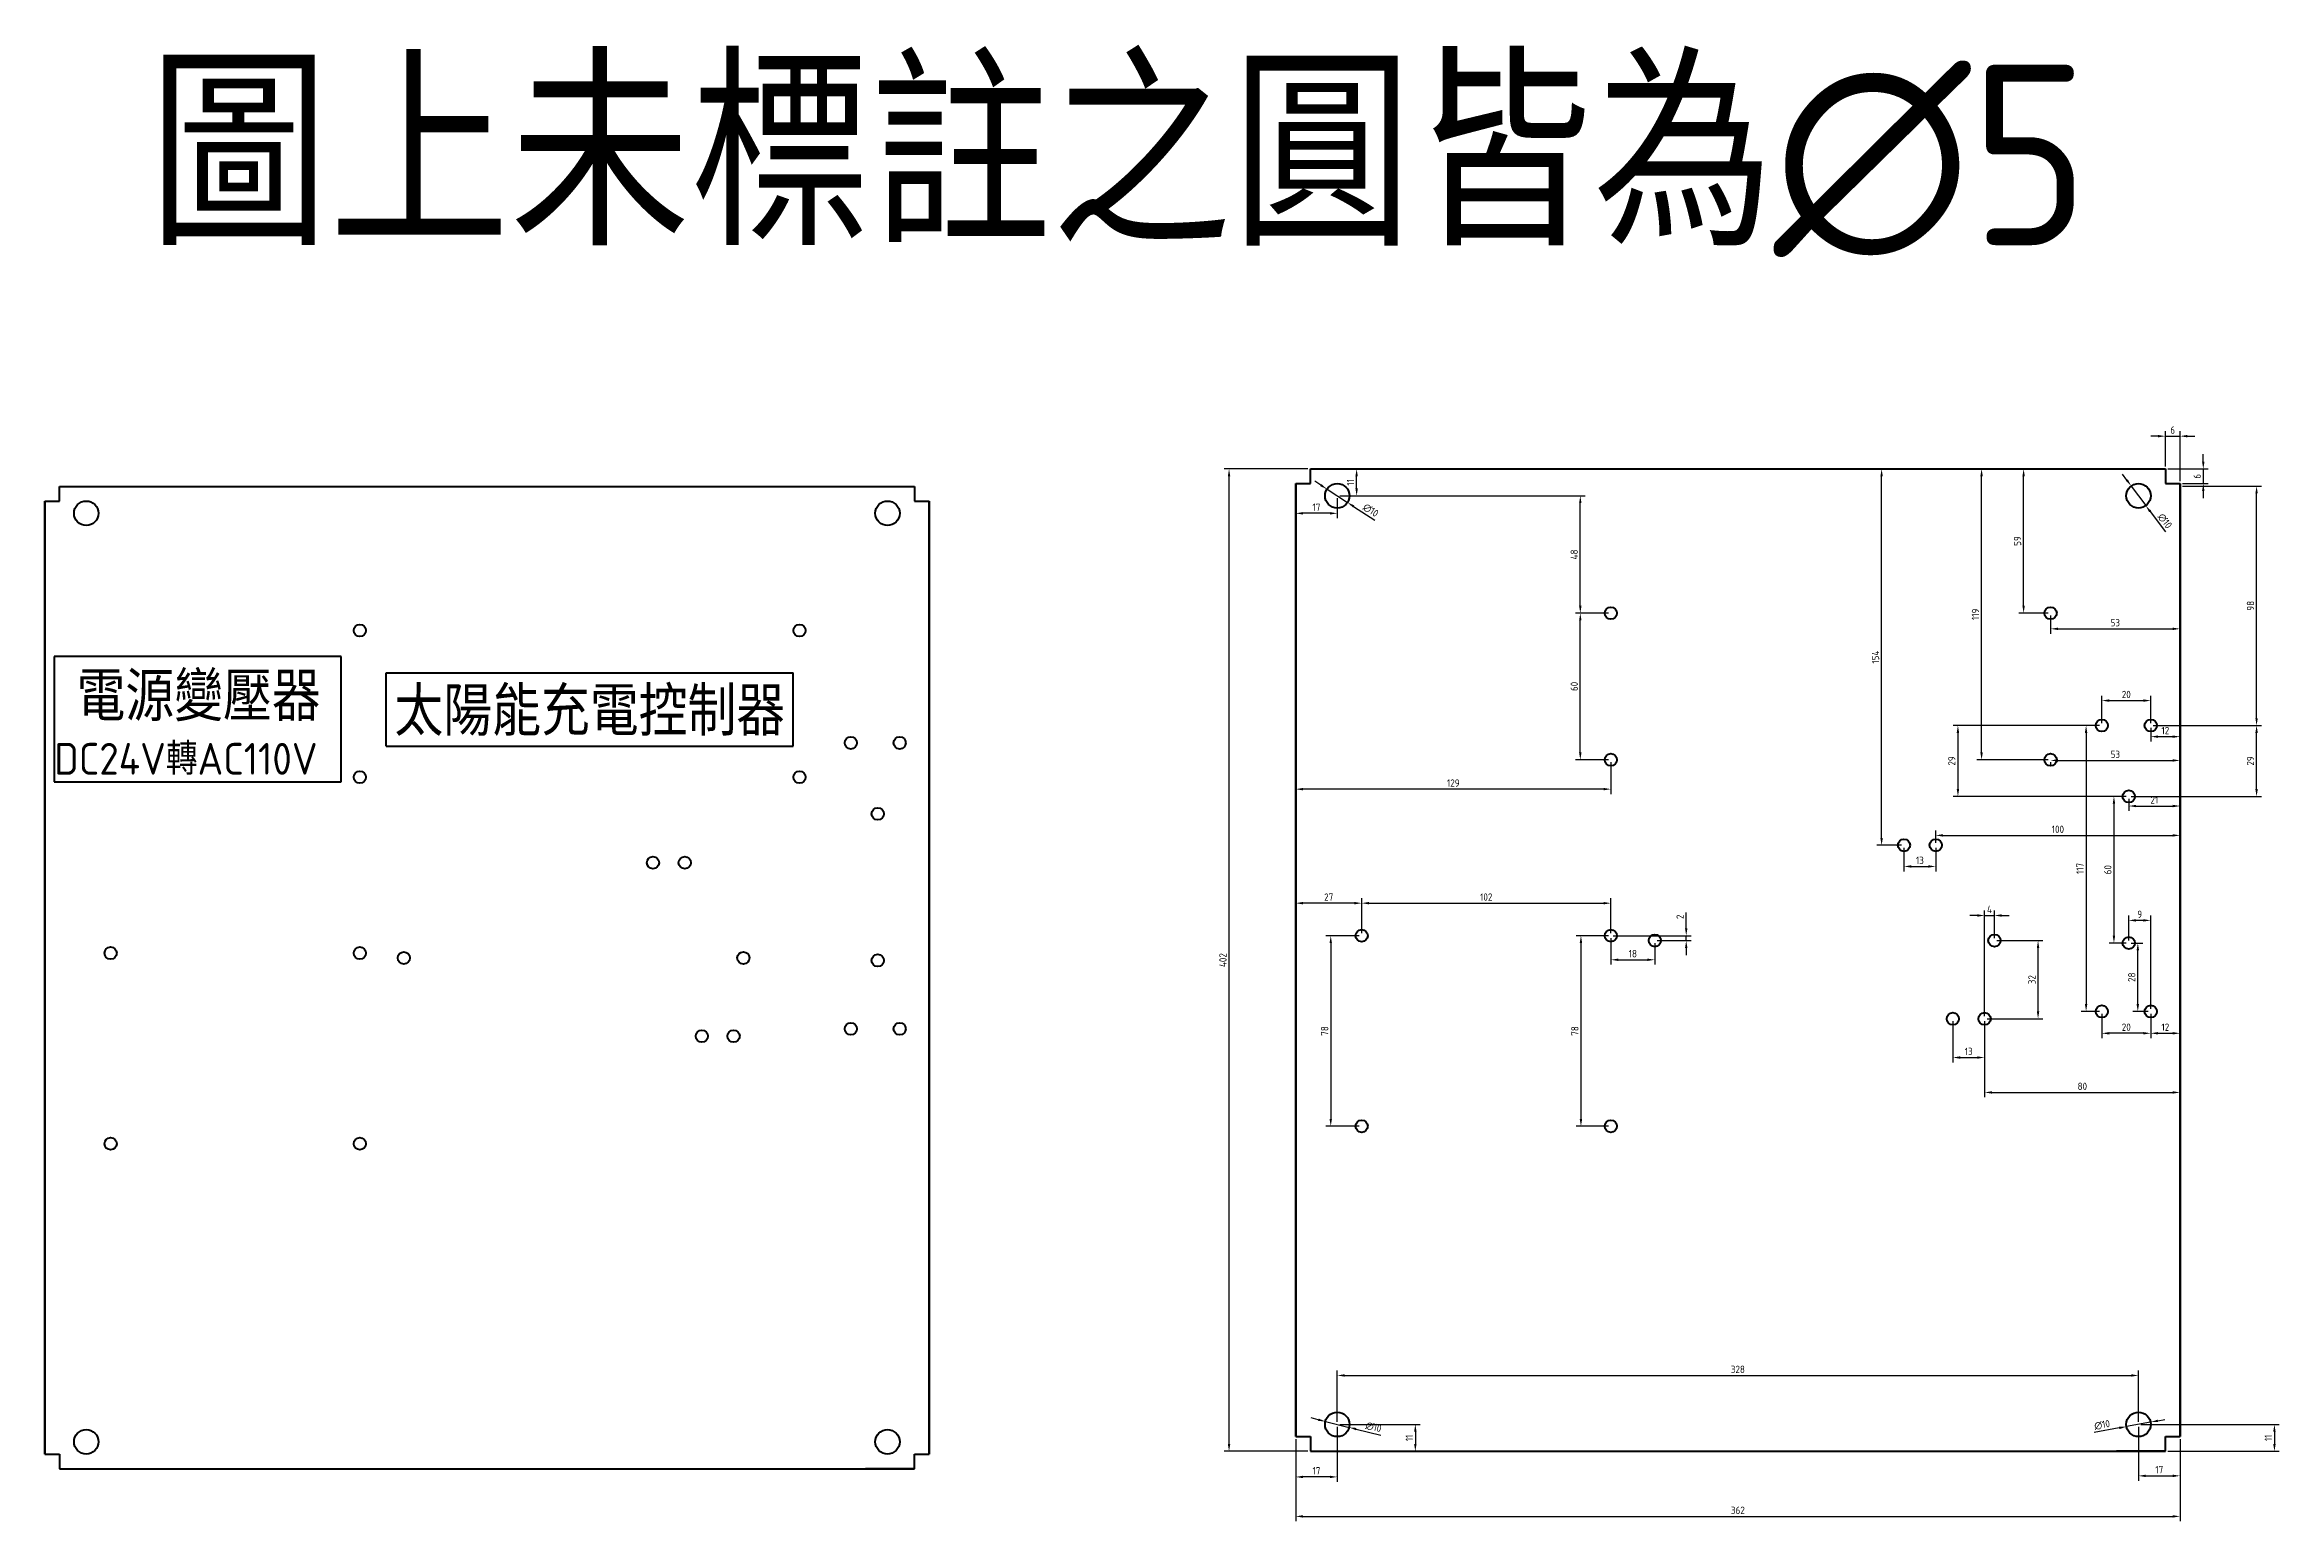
# Model space of a CAD drawing. Extents: x -337 to 578, y -11 to 593.
import ezdxf

# ---------------------------------------------------------------- set-up
doc = ezdxf.new("R2010")
doc.units = 0
doc.header["$PDMODE"] = 3
doc.layers.get('Defpoints').update_dxf_attribs({"linetype": 'CONTINUOUS'})
doc.layers.add('尺度線層', color=3, linetype='CONTINUOUS', lineweight=18)
doc.layers.add('輪廓線層', color=7, linetype='CONTINUOUS', lineweight=50)
doc.styles.add('CNS', font='isocp.shx', dxfattribs={"bigfont": 'chineset.shx'})
doc.dimstyles.new('CNS', dxfattribs={"dimscale": 0, "dimtxt": 3, "dimasz": 3, "dimexe": 2, "dimexo": 1, "dimgap": 1, "dimtad": 1, "dimdsep": 46, "dimtxsty": 'CNS', "dimcen": 0, "dimclrt": 1, "dimadec": 0, "dimazin": 0, "dimtfac": 1, "dimtmove": 0, "dimatfit": 3, "dimfxl": 1, "dimtolj": 1, "dimtzin": 0, "dimarcsym": 0})
doc.dimstyles.new('CNS$3', dxfattribs={"dimscale": 0, "dimtxt": 3, "dimasz": 3, "dimexe": 2, "dimexo": 1, "dimgap": 1, "dimtad": 1, "dimdsep": 46, "dimtxsty": 'CNS', "dimcen": 0, "dimclrt": 1, "dimadec": 0, "dimazin": 0, "dimtfac": 1, "dimtmove": 0, "dimatfit": 0, "dimfxl": 1, "dimtolj": 1, "dimtzin": 0, "dimarcsym": 0})

msp = doc.modelspace()

# ---------------------------------------------------------------- texts
at = {"layer": '輪廓線層', "style": 'CNS'}
for s, height, p in [('圖上未標註之圓皆為∅5', 73.90767, (-294.351, 510.879)), ('電源變壓器', 20, (-323.904, 316.136)), ('太陽能充電控制器', 20, (-193.772, 310.1)), ('DC24V轉AC110V', 13, (-333.026, 294.192))]:
    msp.add_text(s, height=height, dxfattribs=at).set_placement(p)

# ---------------------------------------------------------------- blocks, each defined once
blk = doc.blocks.new('*D92')
at = {"layer": 'Defpoints', "color": 0, "transparency": 16777216}
for p in [(187.35, 29.51), (197.06, 27.11)]:
    blk.add_point(p, dxfattribs=at)
at = {"layer": '尺度線層', "color": 0, "lineweight": -2, "transparency": 16777216}
for p, q in [((184.44, 30.23), (181.52, 30.95)), ((187.35, 29.51), (197.06, 27.11)), ((199.97, 26.4), (210.07, 23.9))]:
    blk.add_line(p, q, dxfattribs=at)
at = {"layer": '尺度線層', "color": 0, "transparency": 16777216}
for points in [[(184.56, 30.72), (184.32, 29.74), (187.35, 29.51)], [(200.09, 26.88), (199.85, 25.91), (197.06, 27.11)]]:
    blk.add_solid(points, dxfattribs=at)
at = {"layer": '尺度線層', "color": 1, "transparency": 16777216, "insert": (207.07, 27.22), "char_height": 3, "attachment_point": 5, "rotation": 346.13362, "style": 'CNS'}
blk.add_mtext('\\A1;∅10', dxfattribs=at)
blk = doc.blocks.new('*D93')
at = {"layer": 'Defpoints', "color": 0, "transparency": 16777216}
for p in [(525.12, 29.22), (515.29, 27.41)]:
    blk.add_point(p, dxfattribs=at)
at = {"layer": '尺度線層', "color": 0, "lineweight": -2, "transparency": 16777216}
for p, q in [((525.12, 29.22), (515.29, 27.41)), ((528.07, 29.76), (531.02, 30.3)), ((512.33, 26.87), (502.1, 24.99))]:
    blk.add_line(p, q, dxfattribs=at)
at = {"layer": '尺度線層', "color": 0, "transparency": 16777216}
for points in [[(527.98, 30.25), (528.16, 29.27), (525.12, 29.22)], [(512.24, 27.36), (512.42, 26.38), (515.29, 27.41)]]:
    blk.add_solid(points, dxfattribs=at)
at = {"layer": '尺度線層', "color": 1, "transparency": 16777216, "insert": (505.29, 28.12), "char_height": 3, "attachment_point": 5, "rotation": 10.40909, "style": 'CNS'}
blk.add_mtext('\\A1;∅10', dxfattribs=at)
blk = doc.blocks.new('*D94')
at = {"layer": 'Defpoints', "color": 0, "transparency": 16777216}
for p in [(517.22, 412.32), (523.19, 404.3)]:
    blk.add_point(p, dxfattribs=at)
at = {"layer": '尺度線層', "color": 0, "lineweight": -2, "transparency": 16777216}
for p, q in [((515.43, 414.73), (513.63, 417.14)), ((517.22, 412.32), (523.19, 404.3)), ((524.98, 401.9), (531.19, 393.55))]:
    blk.add_line(p, q, dxfattribs=at)
at = {"layer": '尺度線層', "color": 0, "transparency": 16777216}
for points in [[(515.83, 415.03), (515.02, 414.43), (517.22, 412.32)], [(525.38, 402.19), (524.58, 401.6), (523.19, 404.3)]]:
    blk.add_solid(points, dxfattribs=at)
at = {"layer": '尺度線層', "color": 1, "transparency": 16777216, "insert": (530.99, 398.01), "char_height": 3, "attachment_point": 5, "rotation": 306.66946, "style": 'CNS'}
blk.add_mtext('\\A1;∅10', dxfattribs=at)
blk = doc.blocks.new('*D95')
at = {"layer": 'Defpoints', "color": 0, "transparency": 16777216}
for p in [(188.01, 411.03), (196.4, 405.59)]:
    blk.add_point(p, dxfattribs=at)
at = {"layer": '尺度線層', "color": 0, "lineweight": -2, "transparency": 16777216}
for p, q in [((185.49, 412.66), (182.97, 414.3)), ((188.01, 411.03), (196.4, 405.59)), ((198.92, 403.96), (207.64, 398.3))]:
    blk.add_line(p, q, dxfattribs=at)
at = {"layer": '尺度線層', "color": 0, "transparency": 16777216}
for points in [[(185.76, 413.08), (185.22, 412.25), (188.01, 411.03)], [(199.19, 404.38), (198.64, 403.54), (196.4, 405.59)]]:
    blk.add_solid(points, dxfattribs=at)
at = {"layer": '尺度線層', "color": 1, "transparency": 16777216, "insert": (205.9, 402.41), "char_height": 3, "attachment_point": 5, "rotation": 327.04609, "style": 'CNS'}
blk.add_mtext('\\A1;∅10', dxfattribs=at)
blk = doc.blocks.new('*D96')
at = {"layer": 'Defpoints', "color": 0, "transparency": 16777216}
for p in [(291.7, 360.31), (304.2, 360.31), (304.2, 300.31)]:
    blk.add_point(p, dxfattribs=at)
at = {"layer": '尺度線層', "color": 0, "lineweight": -2, "transparency": 16777216}
for p, q in [((303.2, 360.31), (289.7, 360.31)), ((291.7, 303.31), (291.7, 357.31)), ((303.2, 300.31), (289.7, 300.31))]:
    blk.add_line(p, q, dxfattribs=at)
at = {"layer": '尺度線層', "color": 0, "transparency": 16777216}
for points in [[(291.2, 357.31), (292.2, 357.31), (291.7, 360.31)], [(291.2, 303.31), (292.2, 303.31), (291.7, 300.31)]]:
    blk.add_solid(points, dxfattribs=at)
at = {"layer": '尺度線層', "color": 1, "transparency": 16777216, "insert": (289.2, 330.31), "char_height": 3, "attachment_point": 5, "rotation": 90, "style": 'CNS'}
blk.add_mtext('\\A1;60', dxfattribs=at)
blk = doc.blocks.new('*D97')
at = {"layer": 'Defpoints', "color": 0, "transparency": 16777216}
for p in [(192.2, 408.31), (291.7, 408.31), (304.2, 360.31)]:
    blk.add_point(p, dxfattribs=at)
at = {"layer": '尺度線層', "color": 0, "lineweight": -2, "transparency": 16777216}
for p, q in [((193.2, 408.31), (293.7, 408.31)), ((291.7, 363.31), (291.7, 405.31)), ((303.2, 360.31), (289.7, 360.31))]:
    blk.add_line(p, q, dxfattribs=at)
at = {"layer": '尺度線層', "color": 0, "transparency": 16777216}
for points in [[(291.2, 405.31), (292.2, 405.31), (291.7, 408.31)], [(291.2, 363.31), (292.2, 363.31), (291.7, 360.31)]]:
    blk.add_solid(points, dxfattribs=at)
at = {"layer": '尺度線層', "color": 1, "transparency": 16777216, "insert": (289.2, 384.31), "char_height": 3, "attachment_point": 5, "rotation": 90, "style": 'CNS'}
blk.add_mtext('\\A1;48', dxfattribs=at)
blk = doc.blocks.new('*D98')
at = {"layer": 'Defpoints', "color": 0, "transparency": 16777216}
for p in [(175.2, 241.61), (202.2, 228.31), (175.2, 218.31)]:
    blk.add_point(p, dxfattribs=at)
at = {"layer": '尺度線層', "color": 0, "lineweight": -2, "transparency": 16777216}
for p, q in [((175.2, 219.31), (175.2, 243.61)), ((199.2, 241.61), (178.2, 241.61)), ((202.2, 229.31), (202.2, 243.61))]:
    blk.add_line(p, q, dxfattribs=at)
at = {"layer": '尺度線層', "color": 0, "transparency": 16777216}
for points in [[(178.2, 242.11), (178.2, 241.11), (175.2, 241.61)], [(199.2, 242.11), (199.2, 241.11), (202.2, 241.61)]]:
    blk.add_solid(points, dxfattribs=at)
at = {"layer": '尺度線層', "color": 1, "transparency": 16777216, "insert": (188.7, 244.11), "char_height": 3, "attachment_point": 5, "style": 'CNS'}
blk.add_mtext('\\A1;27', dxfattribs=at)
blk = doc.blocks.new('*D99')
at = {"layer": 'Defpoints', "color": 0, "transparency": 16777216}
for p in [(202.2, 228.31), (189.54, 150.31), (202.2, 150.31)]:
    blk.add_point(p, dxfattribs=at)
at = {"layer": '尺度線層', "color": 0, "lineweight": -2, "transparency": 16777216}
for p, q in [((201.2, 228.31), (187.54, 228.31)), ((189.54, 225.31), (189.54, 153.31)), ((201.2, 150.31), (187.54, 150.31))]:
    blk.add_line(p, q, dxfattribs=at)
at = {"layer": '尺度線層', "color": 0, "transparency": 16777216}
for points in [[(189.04, 225.31), (190.04, 225.31), (189.54, 228.31)], [(189.04, 153.31), (190.04, 153.31), (189.54, 150.31)]]:
    blk.add_solid(points, dxfattribs=at)
at = {"layer": '尺度線層', "color": 1, "transparency": 16777216, "insert": (187.04, 189.31), "char_height": 3, "attachment_point": 5, "rotation": 90, "style": 'CNS'}
blk.add_mtext('\\A1;78', dxfattribs=at)
blk = doc.blocks.new('*D100')
at = {"layer": 'Defpoints', "color": 0, "transparency": 16777216}
for p in [(304.2, 241.61), (202.2, 228.31), (304.2, 228.31)]:
    blk.add_point(p, dxfattribs=at)
at = {"layer": '尺度線層', "color": 0, "lineweight": -2, "transparency": 16777216}
for p, q in [((202.2, 229.31), (202.2, 243.61)), ((205.2, 241.61), (301.2, 241.61)), ((304.2, 229.31), (304.2, 243.61))]:
    blk.add_line(p, q, dxfattribs=at)
at = {"layer": '尺度線層', "color": 0, "transparency": 16777216}
for points in [[(205.2, 242.11), (205.2, 241.11), (202.2, 241.61)], [(301.2, 242.11), (301.2, 241.11), (304.2, 241.61)]]:
    blk.add_solid(points, dxfattribs=at)
at = {"layer": '尺度線層', "color": 1, "transparency": 16777216, "insert": (253.2, 244.11), "char_height": 3, "attachment_point": 5, "style": 'CNS'}
blk.add_mtext('\\A1;102', dxfattribs=at)
blk = doc.blocks.new('*D101')
at = {"layer": 'Defpoints', "color": 0, "transparency": 16777216}
for p in [(304.2, 228.31), (291.96, 150.31), (304.2, 150.31)]:
    blk.add_point(p, dxfattribs=at)
at = {"layer": '尺度線層', "color": 0, "lineweight": -2, "transparency": 16777216}
for p, q in [((303.2, 228.31), (289.96, 228.31)), ((291.96, 225.31), (291.96, 153.31)), ((303.2, 150.31), (289.96, 150.31))]:
    blk.add_line(p, q, dxfattribs=at)
at = {"layer": '尺度線層', "color": 0, "transparency": 16777216}
for points in [[(291.46, 225.31), (292.46, 225.31), (291.96, 228.31)], [(291.46, 153.31), (292.46, 153.31), (291.96, 150.31)]]:
    blk.add_solid(points, dxfattribs=at)
at = {"layer": '尺度線層', "color": 1, "transparency": 16777216, "insert": (289.46, 189.31), "char_height": 3, "attachment_point": 5, "rotation": 90, "style": 'CNS'}
blk.add_mtext('\\A1;78', dxfattribs=at)
blk = doc.blocks.new('*D102')
at = {"layer": 'Defpoints', "color": 0, "transparency": 16777216}
for p in [(304.2, 228.31), (322.2, 226.31), (322.2, 218.45)]:
    blk.add_point(p, dxfattribs=at)
at = {"layer": '尺度線層', "color": 0, "lineweight": -2, "transparency": 16777216}
for p, q in [((304.2, 227.31), (304.2, 216.45)), ((322.2, 225.31), (322.2, 216.45)), ((307.2, 218.45), (319.2, 218.45))]:
    blk.add_line(p, q, dxfattribs=at)
at = {"layer": '尺度線層', "color": 0, "transparency": 16777216}
for points in [[(307.2, 218.95), (307.2, 217.95), (304.2, 218.45)], [(319.2, 218.95), (319.2, 217.95), (322.2, 218.45)]]:
    blk.add_solid(points, dxfattribs=at)
at = {"layer": '尺度線層', "color": 1, "transparency": 16777216, "insert": (313.2, 220.95), "char_height": 3, "attachment_point": 5, "style": 'CNS'}
blk.add_mtext('\\A1;18', dxfattribs=at)
blk = doc.blocks.new('*D103')
at = {"layer": 'Defpoints', "color": 0, "transparency": 16777216}
for p in [(304.2, 228.31), (322.2, 226.31), (335.06, 228.31)]:
    blk.add_point(p, dxfattribs=at)
at = {"layer": '尺度線層', "color": 0, "lineweight": -2, "transparency": 16777216}
for p, q in [((335.06, 231.31), (335.06, 237.77)), ((305.2, 228.31), (337.06, 228.31)), ((323.2, 226.31), (337.06, 226.31)), ((335.06, 226.31), (335.06, 228.31)), ((335.06, 223.31), (335.06, 220.31))]:
    blk.add_line(p, q, dxfattribs=at)
at = {"layer": '尺度線層', "color": 0, "transparency": 16777216}
for points in [[(334.56, 231.31), (335.56, 231.31), (335.06, 228.31)], [(334.56, 223.31), (335.56, 223.31), (335.06, 226.31)]]:
    blk.add_solid(points, dxfattribs=at)
at = {"layer": '尺度線層', "color": 1, "transparency": 16777216, "insert": (332.56, 236.04), "char_height": 3, "attachment_point": 5, "rotation": 90, "style": 'CNS'}
blk.add_mtext('\\A1;2', dxfattribs=at)
blk = doc.blocks.new('*D104')
at = {"layer": 'Defpoints', "color": 0, "transparency": 16777216}
for p in [(537.2, 413.31), (484.2, 360.31), (537.2, 353.88)]:
    blk.add_point(p, dxfattribs=at)
at = {"layer": '尺度線層', "color": 0, "lineweight": -2, "transparency": 16777216}
for p, q in [((537.2, 412.31), (537.2, 351.88)), ((484.2, 359.31), (484.2, 351.88)), ((487.2, 353.88), (534.2, 353.88))]:
    blk.add_line(p, q, dxfattribs=at)
at = {"layer": '尺度線層', "color": 0, "transparency": 16777216}
for points in [[(487.2, 354.38), (487.2, 353.38), (484.2, 353.88)], [(534.2, 354.38), (534.2, 353.38), (537.2, 353.88)]]:
    blk.add_solid(points, dxfattribs=at)
at = {"layer": '尺度線層', "color": 1, "transparency": 16777216, "insert": (510.7, 356.38), "char_height": 3, "attachment_point": 5, "style": 'CNS'}
blk.add_mtext('\\A1;53', dxfattribs=at)
blk = doc.blocks.new('*D105')
at = {"layer": 'Defpoints', "color": 0, "transparency": 16777216}
for p in [(473.17, 419.31), (531.2, 419.31), (484.2, 360.31)]:
    blk.add_point(p, dxfattribs=at)
at = {"layer": '尺度線層', "color": 0, "lineweight": -2, "transparency": 16777216}
for p, q in [((530.2, 419.31), (471.17, 419.31)), ((473.17, 363.31), (473.17, 416.31)), ((483.2, 360.31), (471.17, 360.31))]:
    blk.add_line(p, q, dxfattribs=at)
at = {"layer": '尺度線層', "color": 0, "transparency": 16777216}
for points in [[(472.67, 416.31), (473.67, 416.31), (473.17, 419.31)], [(472.67, 363.31), (473.67, 363.31), (473.17, 360.31)]]:
    blk.add_solid(points, dxfattribs=at)
at = {"layer": '尺度線層', "color": 1, "transparency": 16777216, "insert": (470.67, 389.81), "char_height": 3, "attachment_point": 5, "rotation": 90, "style": 'CNS'}
blk.add_mtext('\\A1;59', dxfattribs=at)
blk = doc.blocks.new('*D106')
at = {"layer": 'Defpoints', "color": 0, "transparency": 16777216}
for p in [(175.2, 413.31), (192.2, 408.31), (175.2, 401.15)]:
    blk.add_point(p, dxfattribs=at)
at = {"layer": '尺度線層', "color": 0, "lineweight": -2, "transparency": 16777216}
for p, q in [((175.2, 412.31), (175.2, 399.15)), ((192.2, 407.31), (192.2, 399.15)), ((189.2, 401.15), (178.2, 401.15))]:
    blk.add_line(p, q, dxfattribs=at)
at = {"layer": '尺度線層', "color": 0, "transparency": 16777216}
for points in [[(178.2, 401.65), (178.2, 400.65), (175.2, 401.15)], [(189.2, 401.65), (189.2, 400.65), (192.2, 401.15)]]:
    blk.add_solid(points, dxfattribs=at)
at = {"layer": '尺度線層', "color": 1, "transparency": 16777216, "insert": (183.7, 403.65), "char_height": 3, "attachment_point": 5, "style": 'CNS'}
blk.add_mtext('\\A1;17', dxfattribs=at)
blk = doc.blocks.new('*D107')
at = {"layer": 'Defpoints', "color": 0, "transparency": 16777216}
for p in [(181.2, 419.31), (200.13, 419.31), (192.2, 408.31)]:
    blk.add_point(p, dxfattribs=at)
at = {"layer": '尺度線層', "color": 0, "lineweight": -2, "transparency": 16777216}
for p, q in [((182.2, 419.31), (202.13, 419.31)), ((200.13, 411.31), (200.13, 416.31)), ((193.2, 408.31), (202.13, 408.31))]:
    blk.add_line(p, q, dxfattribs=at)
at = {"layer": '尺度線層', "color": 0, "transparency": 16777216}
for points in [[(199.63, 416.31), (200.63, 416.31), (200.13, 419.31)], [(199.63, 411.31), (200.63, 411.31), (200.13, 408.31)]]:
    blk.add_solid(points, dxfattribs=at)
at = {"layer": '尺度線層', "color": 1, "transparency": 16777216, "insert": (197.63, 413.81), "char_height": 3, "attachment_point": 5, "rotation": 90, "style": 'CNS'}
blk.add_mtext('\\A1;11', dxfattribs=at)
blk = doc.blocks.new('*D108')
at = {"layer": 'Defpoints', "color": 0, "transparency": 16777216}
for p in [(525.2, 324.52), (505.2, 314.31), (525.2, 314.31)]:
    blk.add_point(p, dxfattribs=at)
at = {"layer": '尺度線層', "color": 0, "lineweight": -2, "transparency": 16777216}
for p, q in [((505.2, 315.31), (505.2, 326.52)), ((508.2, 324.52), (522.2, 324.52)), ((525.2, 315.31), (525.2, 326.52))]:
    blk.add_line(p, q, dxfattribs=at)
at = {"layer": '尺度線層', "color": 0, "transparency": 16777216}
for points in [[(508.2, 325.02), (508.2, 324.02), (505.2, 324.52)], [(522.2, 325.02), (522.2, 324.02), (525.2, 324.52)]]:
    blk.add_solid(points, dxfattribs=at)
at = {"layer": '尺度線層', "color": 1, "transparency": 16777216, "insert": (515.2, 327.02), "char_height": 3, "attachment_point": 5, "style": 'CNS'}
blk.add_mtext('\\A1;20', dxfattribs=at)
blk = doc.blocks.new('*D109')
at = {"layer": 'Defpoints', "color": 0, "transparency": 16777216}
for p in [(537.2, 412.31), (568.54, 412.31), (525.2, 314.31)]:
    blk.add_point(p, dxfattribs=at)
at = {"layer": '尺度線層', "color": 0, "lineweight": -2, "transparency": 16777216}
for p, q in [((538.2, 412.31), (570.54, 412.31)), ((568.54, 317.31), (568.54, 409.31)), ((526.2, 314.31), (570.54, 314.31))]:
    blk.add_line(p, q, dxfattribs=at)
at = {"layer": '尺度線層', "color": 0, "transparency": 16777216}
for points in [[(568.04, 409.31), (569.04, 409.31), (568.54, 412.31)], [(568.04, 317.31), (569.04, 317.31), (568.54, 314.31)]]:
    blk.add_solid(points, dxfattribs=at)
at = {"layer": '尺度線層', "color": 1, "transparency": 16777216, "insert": (566.04, 363.31), "char_height": 3, "attachment_point": 5, "rotation": 90, "style": 'CNS'}
blk.add_mtext('\\A1;98', dxfattribs=at)
blk = doc.blocks.new('*D110')
at = {"layer": 'Defpoints', "color": 0, "transparency": 16777216}
for p in [(525.2, 314.31), (537.2, 309.76), (537.2, 218.31)]:
    blk.add_point(p, dxfattribs=at)
at = {"layer": '尺度線層', "color": 0, "lineweight": -2, "transparency": 16777216}
for p, q in [((525.2, 313.31), (525.2, 307.76)), ((537.2, 219.31), (537.2, 311.76)), ((528.2, 309.76), (534.2, 309.76))]:
    blk.add_line(p, q, dxfattribs=at)
at = {"layer": '尺度線層', "color": 0, "transparency": 16777216}
for points in [[(528.2, 310.26), (528.2, 309.26), (525.2, 309.76)], [(534.2, 310.26), (534.2, 309.26), (537.2, 309.76)]]:
    blk.add_solid(points, dxfattribs=at)
at = {"layer": '尺度線層', "color": 1, "transparency": 16777216, "insert": (531.2, 312.26), "char_height": 3, "attachment_point": 5, "style": 'CNS'}
blk.add_mtext('\\A1;12', dxfattribs=at)
blk = doc.blocks.new('*D111')
at = {"layer": 'Defpoints', "color": 0, "transparency": 16777216}
for p in [(505.2, 314.31), (498.75, 197.31), (505.2, 197.31)]:
    blk.add_point(p, dxfattribs=at)
at = {"layer": '尺度線層', "color": 0, "lineweight": -2, "transparency": 16777216}
for p, q in [((504.2, 314.31), (496.75, 314.31)), ((498.75, 311.31), (498.75, 200.31)), ((504.2, 197.31), (496.75, 197.31))]:
    blk.add_line(p, q, dxfattribs=at)
at = {"layer": '尺度線層', "color": 0, "transparency": 16777216}
for points in [[(498.25, 311.31), (499.25, 311.31), (498.75, 314.31)], [(498.25, 200.31), (499.25, 200.31), (498.75, 197.31)]]:
    blk.add_solid(points, dxfattribs=at)
at = {"layer": '尺度線層', "color": 1, "transparency": 16777216, "insert": (496.25, 255.81), "char_height": 3, "attachment_point": 5, "rotation": 90, "style": 'CNS'}
blk.add_mtext('\\A1;117', dxfattribs=at)
blk = doc.blocks.new('*D112')
at = {"layer": 'Defpoints', "color": 0, "transparency": 16777216}
for p in [(516.2, 285.31), (510.14, 225.31), (516.2, 225.31)]:
    blk.add_point(p, dxfattribs=at)
at = {"layer": '尺度線層', "color": 0, "lineweight": -2, "transparency": 16777216}
for p, q in [((515.2, 285.31), (508.14, 285.31)), ((510.14, 282.31), (510.14, 228.31)), ((515.2, 225.31), (508.14, 225.31))]:
    blk.add_line(p, q, dxfattribs=at)
at = {"layer": '尺度線層', "color": 0, "transparency": 16777216}
for points in [[(509.64, 282.31), (510.64, 282.31), (510.14, 285.31)], [(509.64, 228.31), (510.64, 228.31), (510.14, 225.31)]]:
    blk.add_solid(points, dxfattribs=at)
at = {"layer": '尺度線層', "color": 1, "transparency": 16777216, "insert": (507.64, 255.31), "char_height": 3, "attachment_point": 5, "rotation": 90, "style": 'CNS'}
blk.add_mtext('\\A1;60', dxfattribs=at)
blk = doc.blocks.new('*D113')
at = {"layer": 'Defpoints', "color": 0, "transparency": 16777216}
for p in [(520.2, 48.35), (192.2, 28.31), (520.2, 28.31)]:
    blk.add_point(p, dxfattribs=at)
at = {"layer": '尺度線層', "color": 0, "lineweight": -2, "transparency": 16777216}
for p, q in [((192.2, 29.31), (192.2, 50.35)), ((195.2, 48.35), (517.2, 48.35)), ((520.2, 29.31), (520.2, 50.35))]:
    blk.add_line(p, q, dxfattribs=at)
at = {"layer": '尺度線層', "color": 0, "transparency": 16777216}
for points in [[(195.2, 48.85), (195.2, 47.85), (192.2, 48.35)], [(517.2, 48.85), (517.2, 47.85), (520.2, 48.35)]]:
    blk.add_solid(points, dxfattribs=at)
at = {"layer": '尺度線層', "color": 1, "transparency": 16777216, "insert": (356.2, 50.85), "char_height": 3, "attachment_point": 5, "style": 'CNS'}
blk.add_mtext('\\A1;328', dxfattribs=at)
blk = doc.blocks.new('*D114')
at = {"layer": 'Defpoints', "color": 0, "transparency": 16777216}
for p in [(175.2, 23.31), (537.2, 23.31), (537.2, -9.33)]:
    blk.add_point(p, dxfattribs=at)
at = {"layer": '尺度線層', "color": 0, "lineweight": -2, "transparency": 16777216}
for p, q in [((175.2, 22.31), (175.2, -11.33)), ((537.2, 22.31), (537.2, -11.33)), ((178.2, -9.33), (534.2, -9.33))]:
    blk.add_line(p, q, dxfattribs=at)
at = {"layer": '尺度線層', "color": 0, "transparency": 16777216}
for points in [[(178.2, -8.83), (178.2, -9.83), (175.2, -9.33)], [(534.2, -8.83), (534.2, -9.83), (537.2, -9.33)]]:
    blk.add_solid(points, dxfattribs=at)
at = {"layer": '尺度線層', "color": 1, "transparency": 16777216, "insert": (356.2, -6.83), "char_height": 3, "attachment_point": 5, "style": 'CNS'}
blk.add_mtext('\\A1;362', dxfattribs=at)
blk = doc.blocks.new('*D115')
at = {"layer": 'Defpoints', "color": 0, "transparency": 16777216}
for p in [(147.91, 419.31), (181.2, 419.31), (181.2, 17.31)]:
    blk.add_point(p, dxfattribs=at)
at = {"layer": '尺度線層', "color": 0, "lineweight": -2, "transparency": 16777216}
for p, q in [((180.2, 419.31), (145.91, 419.31)), ((147.91, 20.31), (147.91, 416.31)), ((180.2, 17.31), (145.91, 17.31))]:
    blk.add_line(p, q, dxfattribs=at)
at = {"layer": '尺度線層', "color": 0, "transparency": 16777216}
for points in [[(147.41, 416.31), (148.41, 416.31), (147.91, 419.31)], [(147.41, 20.31), (148.41, 20.31), (147.91, 17.31)]]:
    blk.add_solid(points, dxfattribs=at)
at = {"layer": '尺度線層', "color": 1, "transparency": 16777216, "insert": (145.41, 218.31), "char_height": 3, "attachment_point": 5, "rotation": 90, "style": 'CNS'}
blk.add_mtext('\\A1;402', dxfattribs=at)
blk = doc.blocks.new('*D116')
at = {"layer": 'Defpoints', "color": 0, "transparency": 16777216}
for p in [(537.2, 432.72), (531.2, 419.31), (537.2, 413.31)]:
    blk.add_point(p, dxfattribs=at)
at = {"layer": '尺度線層', "color": 0, "lineweight": -2, "transparency": 16777216}
for p, q in [((528.2, 432.72), (525.2, 432.72)), ((531.2, 420.31), (531.2, 434.72)), ((531.2, 432.72), (537.2, 432.72)), ((537.2, 414.31), (537.2, 434.72)), ((540.2, 432.72), (543.2, 432.72))]:
    blk.add_line(p, q, dxfattribs=at)
at = {"layer": '尺度線層', "color": 0, "transparency": 16777216}
for points in [[(528.2, 433.22), (528.2, 432.22), (531.2, 432.72)], [(540.2, 433.22), (540.2, 432.22), (537.2, 432.72)]]:
    blk.add_solid(points, dxfattribs=at)
at = {"layer": '尺度線層', "color": 1, "transparency": 16777216, "insert": (534.2, 435.22), "char_height": 3, "attachment_point": 5, "style": 'CNS'}
blk.add_mtext('\\A1;6', dxfattribs=at)
blk = doc.blocks.new('*D117')
at = {"layer": 'Defpoints', "color": 0, "transparency": 16777216}
for p in [(531.2, 419.31), (537.2, 413.31), (546.71, 413.31)]:
    blk.add_point(p, dxfattribs=at)
at = {"layer": '尺度線層', "color": 0, "lineweight": -2, "transparency": 16777216}
for p, q in [((546.71, 422.31), (546.71, 425.31)), ((532.2, 419.31), (548.71, 419.31)), ((538.2, 413.31), (548.71, 413.31)), ((546.71, 419.31), (546.71, 413.31)), ((546.71, 410.31), (546.71, 407.31))]:
    blk.add_line(p, q, dxfattribs=at)
at = {"layer": '尺度線層', "color": 0, "transparency": 16777216}
for points in [[(546.21, 422.31), (547.21, 422.31), (546.71, 419.31)], [(546.21, 410.31), (547.21, 410.31), (546.71, 413.31)]]:
    blk.add_solid(points, dxfattribs=at)
at = {"layer": '尺度線層', "color": 1, "transparency": 16777216, "insert": (544.21, 416.31), "char_height": 3, "attachment_point": 5, "rotation": 90, "style": 'CNS'}
blk.add_mtext('\\A1;6', dxfattribs=at)
blk = doc.blocks.new('*D118')
at = {"layer": 'Defpoints', "color": 0, "transparency": 16777216}
for p in [(455.96, 419.31), (473.17, 419.31), (484.2, 300.31)]:
    blk.add_point(p, dxfattribs=at)
at = {"layer": '尺度線層', "color": 0, "lineweight": -2, "transparency": 16777216}
for p, q in [((472.17, 419.31), (453.96, 419.31)), ((455.96, 303.31), (455.96, 416.31)), ((483.2, 300.31), (453.96, 300.31))]:
    blk.add_line(p, q, dxfattribs=at)
at = {"layer": '尺度線層', "color": 0, "transparency": 16777216}
for points in [[(455.46, 416.31), (456.46, 416.31), (455.96, 419.31)], [(455.46, 303.31), (456.46, 303.31), (455.96, 300.31)]]:
    blk.add_solid(points, dxfattribs=at)
at = {"layer": '尺度線層', "color": 1, "transparency": 16777216, "insert": (453.46, 359.81), "char_height": 3, "attachment_point": 5, "rotation": 90, "style": 'CNS'}
blk.add_mtext('\\A1;119', dxfattribs=at)
blk = doc.blocks.new('*D119')
at = {"layer": 'Defpoints', "color": 0, "transparency": 16777216}
for p in [(424.2, 265.31), (437.2, 265.31), (437.2, 256.64)]:
    blk.add_point(p, dxfattribs=at)
at = {"layer": '尺度線層', "color": 0, "lineweight": -2, "transparency": 16777216}
for p, q in [((424.2, 264.31), (424.2, 254.64)), ((427.2, 256.64), (434.2, 256.64)), ((437.2, 264.31), (437.2, 254.64))]:
    blk.add_line(p, q, dxfattribs=at)
at = {"layer": '尺度線層', "color": 0, "transparency": 16777216}
for points in [[(427.2, 257.14), (427.2, 256.14), (424.2, 256.64)], [(434.2, 257.14), (434.2, 256.14), (437.2, 256.64)]]:
    blk.add_solid(points, dxfattribs=at)
at = {"layer": '尺度線層', "color": 1, "transparency": 16777216, "insert": (430.7, 259.14), "char_height": 3, "attachment_point": 5, "style": 'CNS'}
blk.add_mtext('\\A1;13', dxfattribs=at)
blk = doc.blocks.new('*D120')
at = {"layer": 'Defpoints', "color": 0, "transparency": 16777216}
for p in [(437.2, 265.31), (537.2, 269.35), (537.2, 265.54)]:
    blk.add_point(p, dxfattribs=at)
at = {"layer": '尺度線層', "color": 0, "lineweight": -2, "transparency": 16777216}
for p, q in [((437.2, 266.31), (437.2, 271.35)), ((440.2, 269.35), (534.2, 269.35)), ((537.2, 266.54), (537.2, 271.35))]:
    blk.add_line(p, q, dxfattribs=at)
at = {"layer": '尺度線層', "color": 0, "transparency": 16777216}
for points in [[(440.2, 269.85), (440.2, 268.85), (437.2, 269.35)], [(534.2, 269.85), (534.2, 268.85), (537.2, 269.35)]]:
    blk.add_solid(points, dxfattribs=at)
at = {"layer": '尺度線層', "color": 1, "transparency": 16777216, "insert": (487.2, 271.85), "char_height": 3, "attachment_point": 5, "style": 'CNS'}
blk.add_mtext('\\A1;100', dxfattribs=at)
blk = doc.blocks.new('*D121')
at = {"layer": 'Defpoints', "color": 0, "transparency": 16777216}
for p in [(356.2, 419.31), (415.04, 419.31), (424.2, 265.31)]:
    blk.add_point(p, dxfattribs=at)
at = {"layer": '尺度線層', "color": 0, "lineweight": -2, "transparency": 16777216}
for p, q in [((357.2, 419.31), (417.04, 419.31)), ((415.04, 268.31), (415.04, 416.31)), ((423.2, 265.31), (413.04, 265.31))]:
    blk.add_line(p, q, dxfattribs=at)
at = {"layer": '尺度線層', "color": 0, "transparency": 16777216}
for points in [[(414.54, 416.31), (415.54, 416.31), (415.04, 419.31)], [(414.54, 268.31), (415.54, 268.31), (415.04, 265.31)]]:
    blk.add_solid(points, dxfattribs=at)
at = {"layer": '尺度線層', "color": 1, "transparency": 16777216, "insert": (412.54, 342.31), "char_height": 3, "attachment_point": 5, "rotation": 90, "style": 'CNS'}
blk.add_mtext('\\A1;154', dxfattribs=at)
blk = doc.blocks.new('*D122')
at = {"layer": 'Defpoints', "color": 0, "transparency": 16777216}
for p in [(444.2, 194.31), (457.2, 194.31), (457.2, 178.45)]:
    blk.add_point(p, dxfattribs=at)
at = {"layer": '尺度線層', "color": 0, "lineweight": -2, "transparency": 16777216}
for p, q in [((444.2, 193.31), (444.2, 176.45)), ((457.2, 193.31), (457.2, 176.45)), ((447.2, 178.45), (454.2, 178.45))]:
    blk.add_line(p, q, dxfattribs=at)
at = {"layer": '尺度線層', "color": 0, "transparency": 16777216}
for points in [[(447.2, 178.95), (447.2, 177.95), (444.2, 178.45)], [(454.2, 178.95), (454.2, 177.95), (457.2, 178.45)]]:
    blk.add_solid(points, dxfattribs=at)
at = {"layer": '尺度線層', "color": 1, "transparency": 16777216, "insert": (450.7, 180.95), "char_height": 3, "attachment_point": 5, "style": 'CNS'}
blk.add_mtext('\\A1;13', dxfattribs=at)
blk = doc.blocks.new('*D123')
at = {"layer": 'Defpoints', "color": 0, "transparency": 16777216}
for p in [(537.2, 218.31), (457.2, 194.31), (537.2, 164.16)]:
    blk.add_point(p, dxfattribs=at)
at = {"layer": '尺度線層', "color": 0, "lineweight": -2, "transparency": 16777216}
for p, q in [((537.2, 217.31), (537.2, 162.16)), ((457.2, 193.31), (457.2, 162.16)), ((460.2, 164.16), (534.2, 164.16))]:
    blk.add_line(p, q, dxfattribs=at)
at = {"layer": '尺度線層', "color": 0, "transparency": 16777216}
for points in [[(460.2, 164.66), (460.2, 163.66), (457.2, 164.16)], [(534.2, 164.66), (534.2, 163.66), (537.2, 164.16)]]:
    blk.add_solid(points, dxfattribs=at)
at = {"layer": '尺度線層', "color": 1, "transparency": 16777216, "insert": (497.2, 166.66), "char_height": 3, "attachment_point": 5, "style": 'CNS'}
blk.add_mtext('\\A1;80', dxfattribs=at)
blk = doc.blocks.new('*D124')
at = {"layer": 'Defpoints', "color": 0, "transparency": 16777216}
for p in [(461.2, 226.31), (479.08, 226.31), (457.2, 194.31)]:
    blk.add_point(p, dxfattribs=at)
at = {"layer": '尺度線層', "color": 0, "lineweight": -2, "transparency": 16777216}
for p, q in [((462.2, 226.31), (481.08, 226.31)), ((479.08, 197.31), (479.08, 223.31)), ((458.2, 194.31), (481.08, 194.31))]:
    blk.add_line(p, q, dxfattribs=at)
at = {"layer": '尺度線層', "color": 0, "transparency": 16777216}
for points in [[(478.58, 223.31), (479.58, 223.31), (479.08, 226.31)], [(478.58, 197.31), (479.58, 197.31), (479.08, 194.31)]]:
    blk.add_solid(points, dxfattribs=at)
at = {"layer": '尺度線層', "color": 1, "transparency": 16777216, "insert": (476.58, 210.31), "char_height": 3, "attachment_point": 5, "rotation": 90, "style": 'CNS'}
blk.add_mtext('\\A1;32', dxfattribs=at)
blk = doc.blocks.new('*D125')
at = {"layer": 'Defpoints', "color": 0, "transparency": 16777216}
for p in [(461.2, 236.57), (461.2, 226.31), (457.2, 194.31)]:
    blk.add_point(p, dxfattribs=at)
at = {"layer": '尺度線層', "color": 0, "lineweight": -2, "transparency": 16777216}
for p, q in [((457.2, 195.31), (457.2, 238.57)), ((461.2, 227.31), (461.2, 238.57)), ((454.2, 236.57), (451.2, 236.57)), ((457.2, 236.57), (461.2, 236.57)), ((464.2, 236.57), (467.2, 236.57))]:
    blk.add_line(p, q, dxfattribs=at)
at = {"layer": '尺度線層', "color": 0, "transparency": 16777216}
for points in [[(454.2, 237.07), (454.2, 236.07), (457.2, 236.57)], [(464.2, 237.07), (464.2, 236.07), (461.2, 236.57)]]:
    blk.add_solid(points, dxfattribs=at)
at = {"layer": '尺度線層', "color": 1, "transparency": 16777216, "insert": (459.2, 239.07), "char_height": 3, "attachment_point": 5, "style": 'CNS'}
blk.add_mtext('\\A1;4', dxfattribs=at)
blk = doc.blocks.new('*D126')
at = {"layer": 'Defpoints', "color": 0, "transparency": 16777216}
for p in [(175.2, 412.31), (304.2, 300.31), (175.2, 288.27)]:
    blk.add_point(p, dxfattribs=at)
at = {"layer": '尺度線層', "color": 0, "lineweight": -2, "transparency": 16777216}
for p, q in [((175.2, 411.31), (175.2, 286.27)), ((304.2, 299.31), (304.2, 286.27)), ((301.2, 288.27), (178.2, 288.27))]:
    blk.add_line(p, q, dxfattribs=at)
at = {"layer": '尺度線層', "color": 0, "transparency": 16777216}
for points in [[(178.2, 288.77), (178.2, 287.77), (175.2, 288.27)], [(301.2, 288.77), (301.2, 287.77), (304.2, 288.27)]]:
    blk.add_solid(points, dxfattribs=at)
at = {"layer": '尺度線層', "color": 1, "transparency": 16777216, "insert": (239.7, 290.77), "char_height": 3, "attachment_point": 5, "style": 'CNS'}
blk.add_mtext('\\A1;129', dxfattribs=at)
blk = doc.blocks.new('*D127')
at = {"layer": 'Defpoints', "color": 0, "transparency": 16777216}
for p in [(192.2, 28.31), (175.2, 23.31), (175.2, 6.82)]:
    blk.add_point(p, dxfattribs=at)
at = {"layer": '尺度線層', "color": 0, "lineweight": -2, "transparency": 16777216}
for p, q in [((175.2, 22.31), (175.2, 4.82)), ((192.2, 27.31), (192.2, 4.82)), ((189.2, 6.82), (178.2, 6.82))]:
    blk.add_line(p, q, dxfattribs=at)
at = {"layer": '尺度線層', "color": 0, "transparency": 16777216}
for points in [[(178.2, 7.32), (178.2, 6.32), (175.2, 6.82)], [(189.2, 7.32), (189.2, 6.32), (192.2, 6.82)]]:
    blk.add_solid(points, dxfattribs=at)
at = {"layer": '尺度線層', "color": 1, "transparency": 16777216, "insert": (183.7, 9.32), "char_height": 3, "attachment_point": 5, "style": 'CNS'}
blk.add_mtext('\\A1;17', dxfattribs=at)
blk = doc.blocks.new('*D128')
at = {"layer": 'Defpoints', "color": 0, "transparency": 16777216}
for p in [(520.2, 28.31), (531.2, 17.31), (575.84, 17.31)]:
    blk.add_point(p, dxfattribs=at)
at = {"layer": '尺度線層', "color": 0, "lineweight": -2, "transparency": 16777216}
for p, q in [((521.2, 28.31), (577.84, 28.31)), ((575.84, 25.31), (575.84, 20.31)), ((532.2, 17.31), (577.84, 17.31))]:
    blk.add_line(p, q, dxfattribs=at)
at = {"layer": '尺度線層', "color": 0, "transparency": 16777216}
for points in [[(575.34, 25.31), (576.34, 25.31), (575.84, 28.31)], [(575.34, 20.31), (576.34, 20.31), (575.84, 17.31)]]:
    blk.add_solid(points, dxfattribs=at)
at = {"layer": '尺度線層', "color": 1, "transparency": 16777216, "insert": (573.34, 22.81), "char_height": 3, "attachment_point": 5, "rotation": 90, "style": 'CNS'}
blk.add_mtext('\\A1;11', dxfattribs=at)
blk = doc.blocks.new('*D129')
at = {"layer": 'Defpoints', "color": 0, "transparency": 16777216}
for p in [(192.2, 28.31), (181.2, 17.31), (224.17, 17.31)]:
    blk.add_point(p, dxfattribs=at)
at = {"layer": '尺度線層', "color": 0, "lineweight": -2, "transparency": 16777216}
for p, q in [((193.2, 28.31), (226.17, 28.31)), ((224.17, 25.31), (224.17, 20.31)), ((182.2, 17.31), (226.17, 17.31))]:
    blk.add_line(p, q, dxfattribs=at)
at = {"layer": '尺度線層', "color": 0, "transparency": 16777216}
for points in [[(223.67, 25.31), (224.67, 25.31), (224.17, 28.31)], [(223.67, 20.31), (224.67, 20.31), (224.17, 17.31)]]:
    blk.add_solid(points, dxfattribs=at)
at = {"layer": '尺度線層', "color": 1, "transparency": 16777216, "insert": (221.67, 22.81), "char_height": 3, "attachment_point": 5, "rotation": 90, "style": 'CNS'}
blk.add_mtext('\\A1;11', dxfattribs=at)
blk = doc.blocks.new('*D130')
at = {"layer": 'Defpoints', "color": 0, "transparency": 16777216}
for p in [(520.2, 28.31), (537.2, 23.31), (537.2, 7.26)]:
    blk.add_point(p, dxfattribs=at)
at = {"layer": '尺度線層', "color": 0, "lineweight": -2, "transparency": 16777216}
for p, q in [((520.2, 27.31), (520.2, 5.26)), ((537.2, 22.31), (537.2, 5.26)), ((523.2, 7.26), (534.2, 7.26))]:
    blk.add_line(p, q, dxfattribs=at)
at = {"layer": '尺度線層', "color": 0, "transparency": 16777216}
for points in [[(523.2, 7.76), (523.2, 6.76), (520.2, 7.26)], [(534.2, 7.76), (534.2, 6.76), (537.2, 7.26)]]:
    blk.add_solid(points, dxfattribs=at)
at = {"layer": '尺度線層', "color": 1, "transparency": 16777216, "insert": (528.7, 9.76), "char_height": 3, "attachment_point": 5, "style": 'CNS'}
blk.add_mtext('\\A1;17', dxfattribs=at)
blk = doc.blocks.new('*D131')
at = {"layer": 'Defpoints', "color": 0, "transparency": 16777216}
for p in [(505.2, 314.31), (446.28, 285.31), (516.2, 285.31)]:
    blk.add_point(p, dxfattribs=at)
at = {"layer": '尺度線層', "color": 0, "lineweight": -2, "transparency": 16777216}
for p, q in [((504.2, 314.31), (444.28, 314.31)), ((446.28, 311.31), (446.28, 288.31)), ((515.2, 285.31), (444.28, 285.31))]:
    blk.add_line(p, q, dxfattribs=at)
at = {"layer": '尺度線層', "color": 0, "transparency": 16777216}
for points in [[(445.78, 311.31), (446.78, 311.31), (446.28, 314.31)], [(445.78, 288.31), (446.78, 288.31), (446.28, 285.31)]]:
    blk.add_solid(points, dxfattribs=at)
at = {"layer": '尺度線層', "color": 1, "transparency": 16777216, "insert": (443.78, 299.81), "char_height": 3, "attachment_point": 5, "rotation": 90, "style": 'CNS'}
blk.add_mtext('\\A1;29', dxfattribs=at)
blk = doc.blocks.new('*D132')
at = {"layer": 'Defpoints', "color": 0, "transparency": 16777216}
for p in [(516.2, 225.31), (519.92, 225.31), (525.2, 197.31)]:
    blk.add_point(p, dxfattribs=at)
at = {"layer": '尺度線層', "color": 0, "lineweight": -2, "transparency": 16777216}
for p, q in [((517.2, 225.31), (521.92, 225.31)), ((519.92, 200.31), (519.92, 222.31)), ((524.2, 197.31), (517.92, 197.31))]:
    blk.add_line(p, q, dxfattribs=at)
at = {"layer": '尺度線層', "color": 0, "transparency": 16777216}
for points in [[(519.42, 222.31), (520.42, 222.31), (519.92, 225.31)], [(519.42, 200.31), (520.42, 200.31), (519.92, 197.31)]]:
    blk.add_solid(points, dxfattribs=at)
at = {"layer": '尺度線層', "color": 1, "transparency": 16777216, "insert": (517.42, 211.31), "char_height": 3, "attachment_point": 5, "rotation": 90, "style": 'CNS'}
blk.add_mtext('\\A1;28', dxfattribs=at)
blk = doc.blocks.new('*D133')
at = {"layer": 'Defpoints', "color": 0, "transparency": 16777216}
for p in [(505.2, 197.31), (525.2, 197.31), (505.2, 188.37)]:
    blk.add_point(p, dxfattribs=at)
at = {"layer": '尺度線層', "color": 0, "lineweight": -2, "transparency": 16777216}
for p, q in [((505.2, 196.31), (505.2, 186.37)), ((525.2, 196.31), (525.2, 186.37)), ((522.2, 188.37), (508.2, 188.37))]:
    blk.add_line(p, q, dxfattribs=at)
at = {"layer": '尺度線層', "color": 0, "transparency": 16777216}
for points in [[(508.2, 188.87), (508.2, 187.87), (505.2, 188.37)], [(522.2, 188.87), (522.2, 187.87), (525.2, 188.37)]]:
    blk.add_solid(points, dxfattribs=at)
at = {"layer": '尺度線層', "color": 1, "transparency": 16777216, "insert": (515.2, 190.87), "char_height": 3, "attachment_point": 5, "style": 'CNS'}
blk.add_mtext('\\A1;20', dxfattribs=at)
blk = doc.blocks.new('*D134')
at = {"layer": 'Defpoints', "color": 0, "transparency": 16777216}
for p in [(537.2, 226.41), (525.2, 197.31), (537.2, 188.37)]:
    blk.add_point(p, dxfattribs=at)
at = {"layer": '尺度線層', "color": 0, "lineweight": -2, "transparency": 16777216}
for p, q in [((537.2, 225.41), (537.2, 186.37)), ((525.2, 196.31), (525.2, 186.37)), ((528.2, 188.37), (534.2, 188.37))]:
    blk.add_line(p, q, dxfattribs=at)
at = {"layer": '尺度線層', "color": 0, "transparency": 16777216}
for points in [[(528.2, 188.87), (528.2, 187.87), (525.2, 188.37)], [(534.2, 188.87), (534.2, 187.87), (537.2, 188.37)]]:
    blk.add_solid(points, dxfattribs=at)
at = {"layer": '尺度線層', "color": 1, "transparency": 16777216, "insert": (531.2, 190.87), "char_height": 3, "attachment_point": 5, "style": 'CNS'}
blk.add_mtext('\\A1;12', dxfattribs=at)
blk = doc.blocks.new('*D135')
at = {"layer": 'Defpoints', "color": 0, "transparency": 16777216}
for p in [(516.2, 234.57), (516.2, 225.31), (525.2, 197.31)]:
    blk.add_point(p, dxfattribs=at)
at = {"layer": '尺度線層', "color": 0, "lineweight": -2, "transparency": 16777216}
for p, q in [((516.2, 226.31), (516.2, 236.57)), ((522.2, 234.57), (519.2, 234.57)), ((525.2, 198.31), (525.2, 236.57))]:
    blk.add_line(p, q, dxfattribs=at)
at = {"layer": '尺度線層', "color": 0, "transparency": 16777216}
for points in [[(519.2, 235.07), (519.2, 234.07), (516.2, 234.57)], [(522.2, 235.07), (522.2, 234.07), (525.2, 234.57)]]:
    blk.add_solid(points, dxfattribs=at)
at = {"layer": '尺度線層', "color": 1, "transparency": 16777216, "insert": (520.7, 237.07), "char_height": 3, "attachment_point": 5, "style": 'CNS'}
blk.add_mtext('\\A1;9', dxfattribs=at)
blk = doc.blocks.new('*D136')
at = {"layer": 'Defpoints', "color": 0, "transparency": 16777216}
for p in [(516.2, 285.31), (537.2, 281.37), (537.2, 266.54)]:
    blk.add_point(p, dxfattribs=at)
at = {"layer": '尺度線層', "color": 0, "lineweight": -2, "transparency": 16777216}
for p, q in [((516.2, 284.31), (516.2, 279.37)), ((519.2, 281.37), (534.2, 281.37)), ((537.2, 267.54), (537.2, 283.37))]:
    blk.add_line(p, q, dxfattribs=at)
at = {"layer": '尺度線層', "color": 0, "transparency": 16777216}
for points in [[(519.2, 281.87), (519.2, 280.87), (516.2, 281.37)], [(534.2, 281.87), (534.2, 280.87), (537.2, 281.37)]]:
    blk.add_solid(points, dxfattribs=at)
at = {"layer": '尺度線層', "color": 1, "transparency": 16777216, "insert": (526.7, 283.87), "char_height": 3, "attachment_point": 5, "style": 'CNS'}
blk.add_mtext('\\A1;21', dxfattribs=at)
blk = doc.blocks.new('*D137')
at = {"layer": 'Defpoints', "color": 0, "transparency": 16777216}
for p in [(537.2, 309.76), (484.2, 300.31), (537.2, 300.03)]:
    blk.add_point(p, dxfattribs=at)
at = {"layer": '尺度線層', "color": 0, "lineweight": -2, "transparency": 16777216}
for p, q in [((537.2, 308.76), (537.2, 298.03)), ((484.2, 299.31), (484.2, 298.03)), ((487.2, 300.03), (534.2, 300.03))]:
    blk.add_line(p, q, dxfattribs=at)
at = {"layer": '尺度線層', "color": 0, "transparency": 16777216}
for points in [[(487.2, 300.53), (487.2, 299.53), (484.2, 300.03)], [(534.2, 300.53), (534.2, 299.53), (537.2, 300.03)]]:
    blk.add_solid(points, dxfattribs=at)
at = {"layer": '尺度線層', "color": 1, "transparency": 16777216, "insert": (510.7, 302.53), "char_height": 3, "attachment_point": 5, "style": 'CNS'}
blk.add_mtext('\\A1;53', dxfattribs=at)
blk = doc.blocks.new('*D138')
at = {"layer": 'Defpoints', "color": 0, "transparency": 16777216}
for p in [(525.2, 314.31), (568.54, 314.31), (516.2, 285.31)]:
    blk.add_point(p, dxfattribs=at)
at = {"layer": '尺度線層', "color": 0, "lineweight": -2, "transparency": 16777216}
for p, q in [((526.2, 314.31), (570.54, 314.31)), ((568.54, 288.31), (568.54, 311.31)), ((517.2, 285.31), (570.54, 285.31))]:
    blk.add_line(p, q, dxfattribs=at)
at = {"layer": '尺度線層', "color": 0, "transparency": 16777216}
for points in [[(568.04, 311.31), (569.04, 311.31), (568.54, 314.31)], [(568.04, 288.31), (569.04, 288.31), (568.54, 285.31)]]:
    blk.add_solid(points, dxfattribs=at)
at = {"layer": '尺度線層', "color": 1, "transparency": 16777216, "insert": (566.04, 299.81), "char_height": 3, "attachment_point": 5, "rotation": 90, "style": 'CNS'}
blk.add_mtext('\\A1;29', dxfattribs=at)

# ---------------------------------------------------------------- dimensions: what is measured, and where the dimension line sits
at = {"layer": '尺度線層'}
for base, p1, p2, picture, middle in [((537.203, 432.719), (531.203, 419.313), (537.203, 413.313), '*D116', (534.203, 435.219)), ((175.203, 401.146), (192.203, 408.313), (175.203, 413.313), '*D106', (183.703, 403.646)), ((175.203, 288.269), (304.203, 300.313), (175.203, 412.313), '*D126', (239.703, 290.77)), ((537.203, 353.878), (484.203, 360.313), (537.203, 413.313), '*D104', (510.703, 356.378)), ((525.203, 324.518), (505.203, 314.313), (525.203, 314.313), '*D108', (515.203, 327.018)), ((537.203, 309.762), (525.203, 314.313), (537.203, 218.313), '*D110', (531.203, 312.262)), ((537.203, 300.033), (484.203, 300.313), (537.203, 309.762), '*D137', (510.703, 302.533)), ((537.203, 281.373), (516.203, 285.313), (537.203, 266.537), '*D136', (526.703, 283.873)), ((437.203, 256.636), (424.203, 265.313), (437.203, 265.313), '*D119', (430.703, 259.136)), ((537.203, 269.352), (437.203, 265.313), (537.203, 265.537), '*D120', (487.203, 271.852)), ((175.203, 241.608), (202.203, 228.313), (175.203, 218.313), '*D98', (188.703, 244.108)), ((304.203, 241.608), (202.203, 228.313), (304.203, 228.313), '*D100', (253.203, 244.108)), ((461.203, 236.575), (457.203, 194.313), (461.203, 226.313), '*D125', (459.203, 239.075)), ((516.203, 234.572), (525.203, 197.313), (516.203, 225.313), '*D135', (520.703, 237.072)), ((322.203, 218.449), (304.203, 228.313), (322.203, 226.313), '*D102', (313.203, 220.949)), ((537.203, 188.372), (525.203, 197.313), (537.203, 226.412), '*D134', (531.203, 190.872)), ((537.203, 164.161), (457.203, 194.313), (537.203, 218.313), '*D123', (497.203, 166.661)), ((457.203, 178.446), (444.203, 194.313), (457.203, 194.313), '*D122', (450.703, 180.946)), ((505.203, 188.372), (525.203, 197.313), (505.203, 197.313), '*D133', (515.203, 190.872)), ((520.203, 48.346), (192.203, 28.313), (520.203, 28.313), '*D113', (356.203, 50.847)), ((175.203, 6.818), (192.203, 28.313), (175.203, 23.313), '*D127', (183.703, 9.318)), ((537.203, 7.258), (520.203, 28.313), (537.203, 23.313), '*D130', (528.703, 9.758)), ((537.203, -9.334), (175.203, 23.313), (537.203, 23.313), '*D114', (356.203, -6.834))]:
    dim = msp.add_linear_dim(base=base, p1=p1, p2=p2, dimstyle='CNS', override={"dimscale": 1}, dxfattribs=at)
    dim.commit()
    dim.dimension.update_dxf_attribs({"geometry": picture, "text_midpoint": middle})
for base, p1, p2, picture, middle in [((546.706, 413.313), (531.203, 419.313), (537.203, 413.313), '*D117', (544.206, 416.313)), ((147.911, 419.313), (181.203, 17.313), (181.203, 419.313), '*D115', (145.411, 218.313)), ((200.125, 419.313), (192.203, 408.313), (181.203, 419.313), '*D107', (197.625, 413.813)), ((415.043, 419.313), (424.203, 265.313), (356.203, 419.313), '*D121', (412.543, 342.313)), ((455.961, 419.313), (484.203, 300.313), (473.174, 419.313), '*D118', (453.461, 359.813)), ((473.174, 419.313), (484.203, 360.313), (531.203, 419.313), '*D105', (470.674, 389.813)), ((568.545, 412.313), (525.203, 314.313), (537.203, 412.313), '*D109', (566.045, 363.313)), ((291.705, 408.313), (304.203, 360.313), (192.203, 408.313), '*D97', (289.205, 384.313)), ((291.705, 360.313), (304.203, 300.313), (304.203, 360.313), '*D96', (289.205, 330.313)), ((446.281, 285.313), (505.203, 314.313), (516.203, 285.313), '*D131', (443.78, 299.813)), ((498.752, 197.313), (505.203, 314.313), (505.203, 197.313), '*D111', (496.252, 255.813)), ((568.545, 314.313), (516.203, 285.313), (525.203, 314.313), '*D138', (566.045, 299.813)), ((510.145, 225.313), (516.203, 285.313), (516.203, 225.313), '*D112', (507.645, 255.313)), ((335.063, 228.313), (322.203, 226.313), (304.203, 228.313), '*D103', (332.563, 236.041)), ((189.542, 150.313), (202.203, 228.313), (202.203, 150.313), '*D99', (187.042, 189.313)), ((291.955, 150.313), (304.203, 228.313), (304.203, 150.313), '*D101', (289.455, 189.313)), ((479.076, 226.313), (457.203, 194.313), (461.203, 226.313), '*D124', (476.575, 210.313)), ((519.924, 225.313), (525.203, 197.313), (516.203, 225.313), '*D132', (517.423, 211.313)), ((224.169, 17.313), (192.203, 28.313), (181.203, 17.313), '*D129', (221.669, 22.813)), ((575.839, 17.313), (520.203, 28.313), (531.203, 17.313), '*D128', (573.339, 22.813))]:
    dim = msp.add_linear_dim(base=base, p1=p1, p2=p2, angle=270, dimstyle='CNS', override={"dimscale": 1}, dxfattribs=at)
    dim.commit()
    dim.dimension.update_dxf_attribs({"geometry": picture, "text_midpoint": middle})
for p1, p2, picture, middle in [((188.007, 411.033), (196.398, 405.593), '*D95', (204.539, 400.316)), ((517.217, 412.323), (523.189, 404.302), '*D94', (528.982, 396.521)), ((187.349, 29.511), (197.057, 27.115), '*D92', (206.476, 24.79)), ((525.121, 29.216), (515.285, 27.41), '*D93', (505.744, 25.657))]:
    dim = msp.add_diameter_dim_2p(p1=p1, p2=p2, dimstyle='CNS$3', override={"dimscale": 1}, dxfattribs=at)
    dim.commit()
    dim.dimension.update_dxf_attribs({"geometry": picture, "text_midpoint": middle, "dimtype": 163})

# ---------------------------------------------------------------- linework, layer by layer
at = {"layer": '輪廓線層'}
for p, q in [((-330.915, 406.189), (-330.915, 412.189)), ((-330.915, 412.189), (19.085, 412.189)), ((19.085, 412.189), (19.085, 406.189)), ((175.203, 413.313), (181.203, 413.313)), ((175.203, 413.313), (175.203, 23.313)), ((175.203, 23.313), (175.203, 413.313)), ((181.203, 413.313), (181.203, 419.313)), ((181.203, 419.313), (531.203, 419.313)), ((531.203, 419.313), (531.203, 413.313)), ((531.203, 413.313), (537.203, 413.313)), ((537.203, 413.313), (537.203, 23.313)), ((537.203, 23.313), (537.203, 413.313)), ((-336.915, 406.189), (-330.915, 406.189)), ((-336.915, 406.189), (-336.915, 16.189)), ((-336.915, 16.189), (-336.915, 406.189)), ((19.085, 406.189), (25.085, 406.189)), ((25.085, 406.189), (25.085, 16.189)), ((25.085, 16.189), (25.085, 406.189)), ((-215.485, 342.493), (-333.026, 342.493)), ((-333.026, 342.493), (-333.026, 291.265)), ((-215.485, 291.265), (-215.485, 342.493)), ((-197.137, 305.89), (-197.137, 335.895)), ((-197.137, 335.895), (-30.53, 335.895)), ((-30.53, 305.89), (-30.53, 335.895)), ((-197.137, 305.89), (-30.53, 305.89)), ((-333.026, 291.265), (-215.485, 291.265)), ((175.203, 23.313), (181.203, 23.313)), ((181.203, 23.313), (181.203, 17.313)), ((531.203, 17.313), (531.203, 23.313)), ((531.203, 23.313), (537.203, 23.313)), ((-336.915, 16.189), (-330.915, 16.189)), ((-330.915, 16.189), (-330.915, 10.189)), ((-330.915, 10.189), (19.085, 10.189)), ((19.085, 10.189), (-0.915, 10.189)), ((19.085, 10.189), (19.085, 16.189)), ((19.085, 16.189), (25.085, 16.189)), ((181.203, 17.313), (531.203, 17.313)), ((531.203, 17.313), (511.203, 17.313))]:
    msp.add_line(p, q, dxfattribs=at)
for centre, radius in [((192.203, 408.313), 5), ((520.203, 408.313), 5), ((-319.915, 401.189), 5), ((8.085, 401.189), 5), ((304.203, 360.313), 2.5), ((484.203, 360.313), 2.5), ((-207.915, 353.189), 2.5), ((-27.915, 353.189), 2.5), ((505.203, 314.313), 2.5), ((525.203, 314.313), 2.5), ((-6.915, 307.189), 2.5), ((13.085, 307.189), 2.5), ((304.203, 300.313), 2.5), ((484.203, 300.313), 2.5), ((-207.915, 293.189), 2.5), ((-27.915, 293.189), 2.5), ((516.203, 285.313), 2.5), ((4.085, 278.189), 2.5), ((424.203, 265.313), 2.5), ((437.203, 265.313), 2.5), ((-87.915, 258.189), 2.5), ((-74.915, 258.189), 2.5), ((202.203, 228.313), 2.5), ((304.203, 228.313), 2.5), ((322.203, 226.313), 2.5), ((461.203, 226.313), 2.5), ((-309.915, 221.189), 2.5), ((-207.915, 221.189), 2.5), ((-189.915, 219.189), 2.5), ((-50.915, 219.189), 2.5), ((4.085, 218.189), 2.5), ((516.203, 225.313), 2.5), ((-6.915, 190.189), 2.5), ((13.085, 190.189), 2.5), ((444.203, 194.313), 2.5), ((457.203, 194.313), 2.5), ((505.203, 197.313), 2.5), ((525.203, 197.313), 2.5), ((-67.915, 187.189), 2.5), ((-54.915, 187.189), 2.5), ((202.203, 150.313), 2.5), ((304.203, 150.313), 2.5), ((-309.915, 143.189), 2.5), ((-207.915, 143.189), 2.5), ((192.203, 28.313), 5), ((520.203, 28.313), 5), ((-319.915, 21.189), 5), ((8.085, 21.189), 5)]:
    msp.add_circle(centre, radius, dxfattribs=at)

msp.set_redraw_order([(e.dxf.handle, doc.entitydb.next_handle()) for e in msp.query("TEXT MTEXT ATTDEF DIMENSION ARC_DIMENSION")])  # texts and dimensions are drawn at this point

doc.saveas('drawing.dxf')
